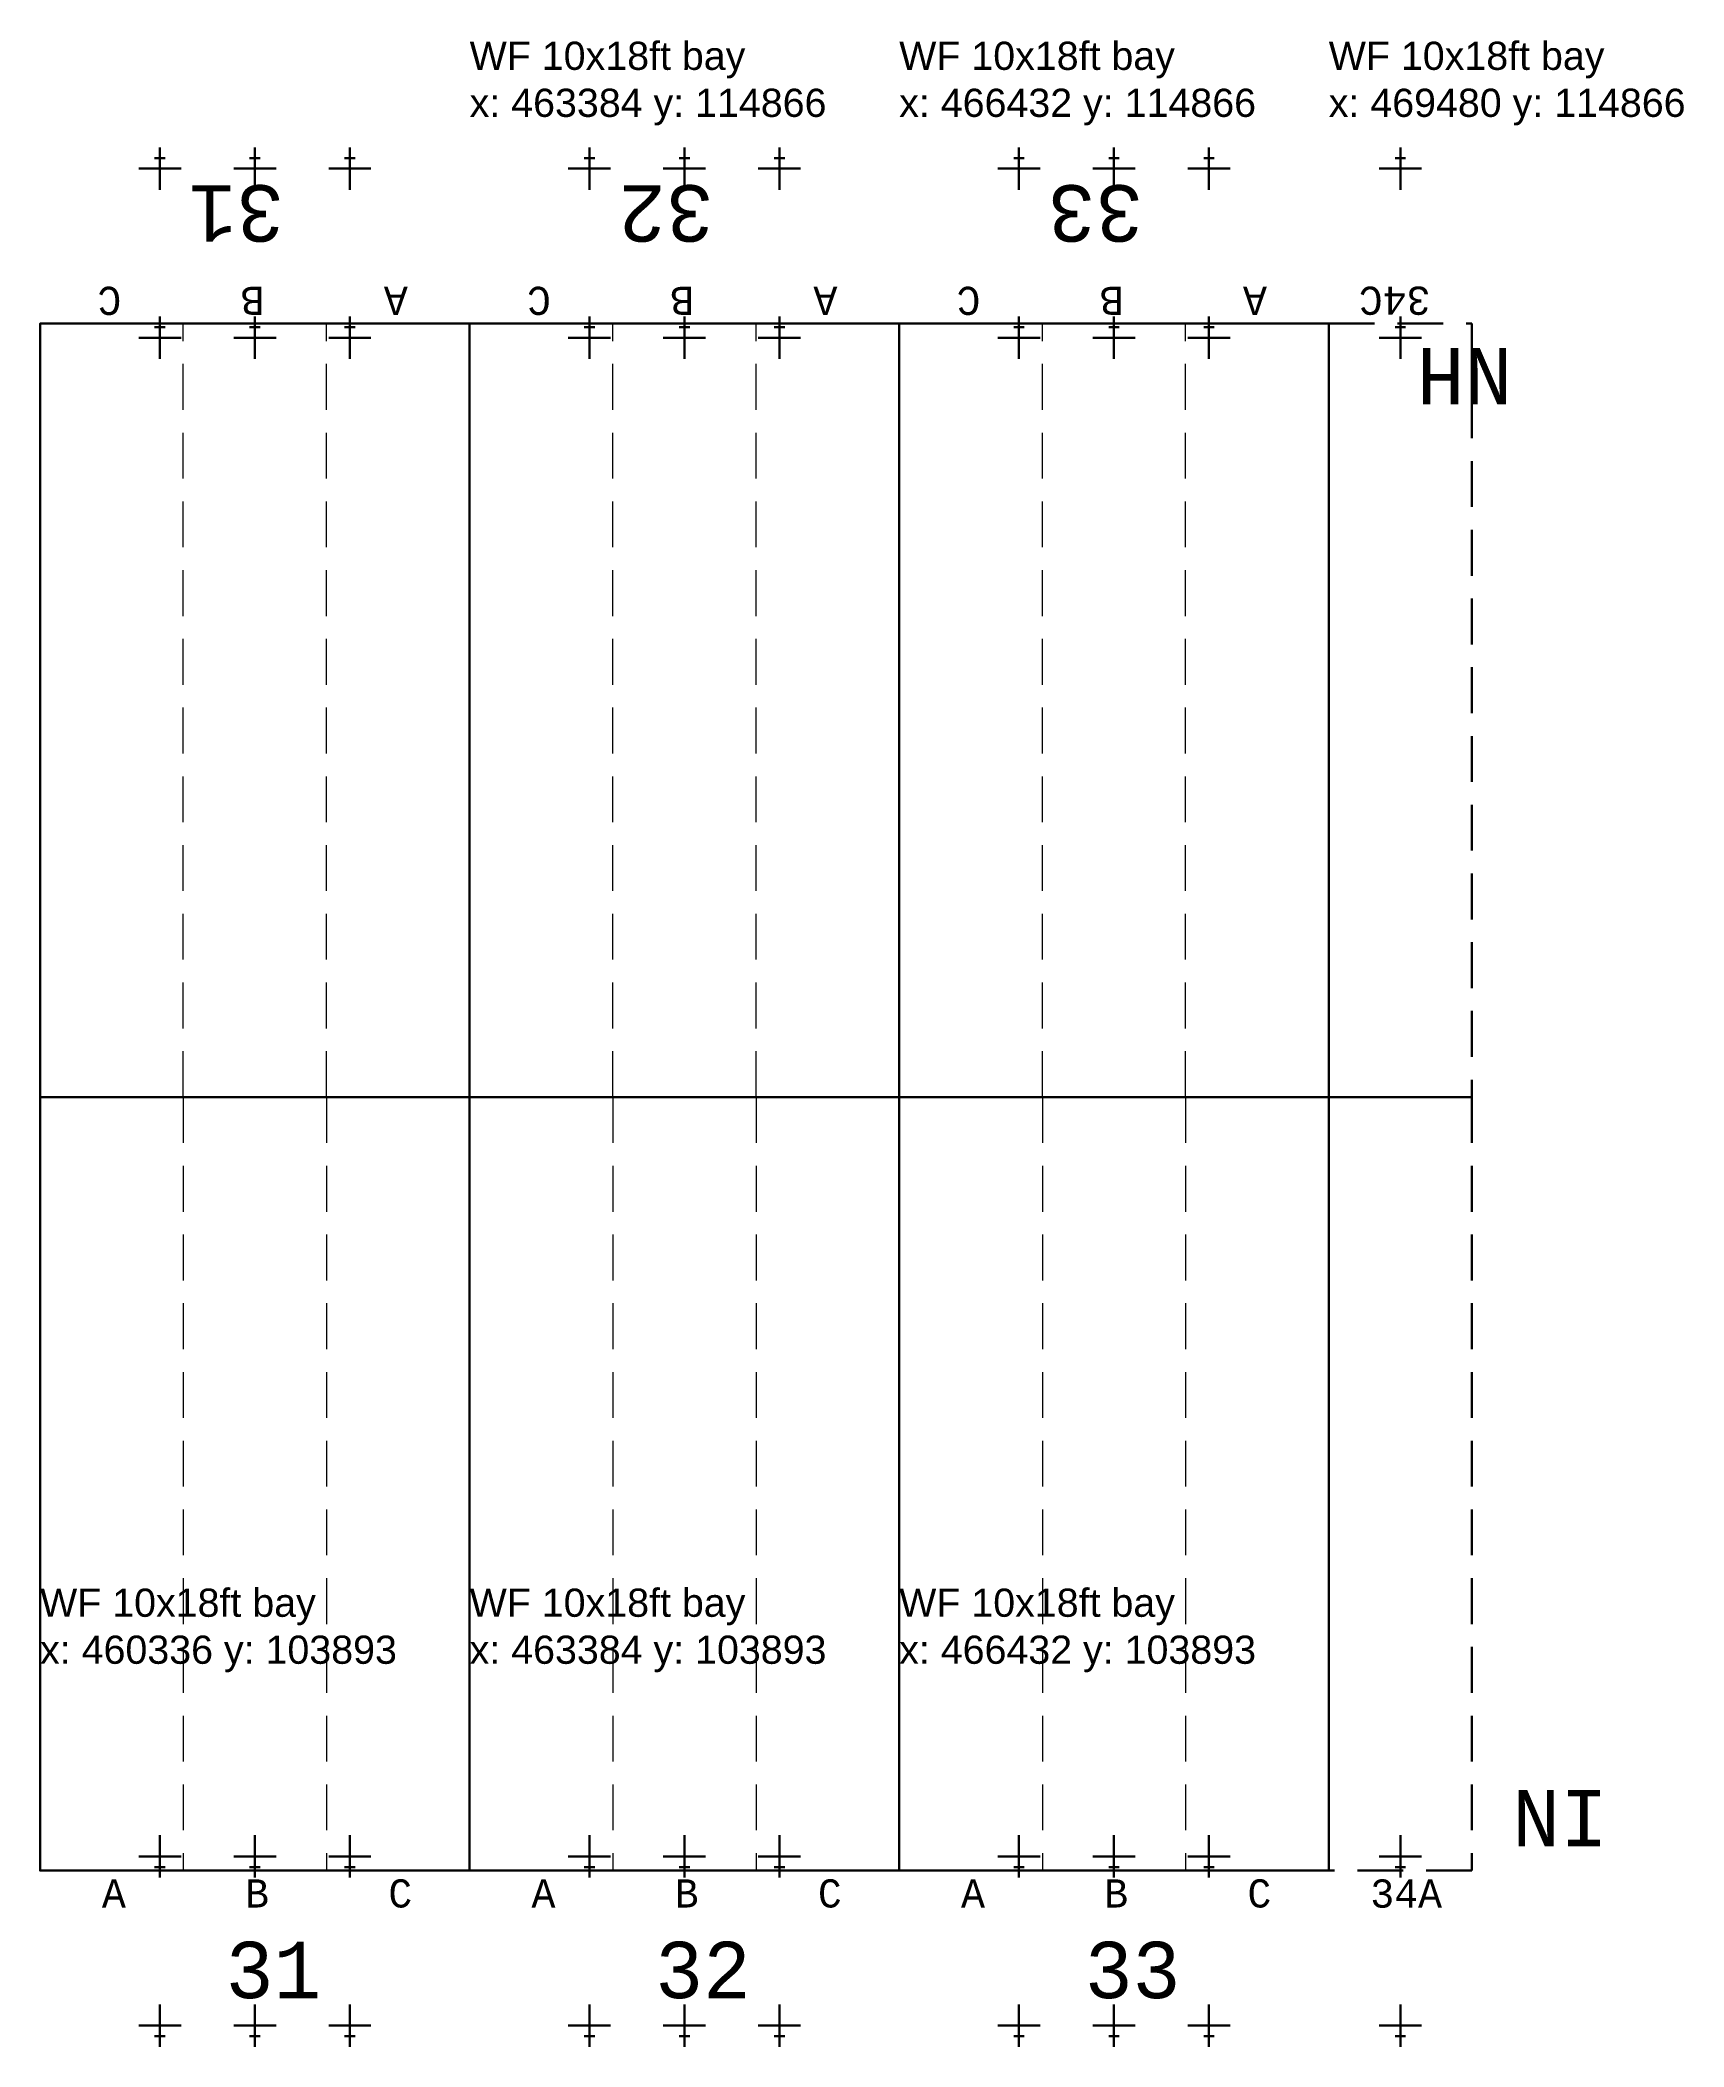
# Model space of a CAD drawing. Header units: millimetres. Extents: x 308165 to 657535, y 5096 to 173229.
# Drawn here: x 460336 to 472000, y 102644 to 116877 of the extents above; entities that cross this region are included whole.
import ezdxf

# ---------------------------------------------------------------- set-up
doc = ezdxf.new("R2010")
doc.units = ezdxf.units.MM
doc.linetypes.add('DASHED', pattern=[0.75, 0.5, -0.25])
doc.layers.add('Bin location transponder', color=250, linetype='Continuous')
doc.layers.add('WF_numbers', color=6, linetype='Continuous')
for name, color, linetype, lineweight in [('WF buffer', 1, 'DASHED', 30), ('WF transponder', 3, 'Continuous', 30), ('WF_bay', 5, 'Continuous', 30), ('WF_sketch_stock_areas', 30, 'Continuous', 30)]:
    doc.layers.add(name, color=color, linetype=linetype, lineweight=lineweight)
doc.styles.get("Standard").update_dxf_attribs({"font": 'arial.ttf'})
doc.styles.add('WF_txt', font='consola.ttf')

msp = doc.modelspace()

# ---------------------------------------------------------------- texts
at = {"char_height": 200, "attachment_point": 1}
for s, insert in [('WF 10x18ft bay\\Px: 463384 y: 114866', (463384, 116866)), ('WF 10x18ft bay\\Px: 466432 y: 114866', (466432, 116866)), ('WF 10x18ft bay\\Px: 469480 y: 114866', (469480, 116866)), ('WF 10x18ft bay\\Px: 460336 y: 103893', (460336, 105894)), ('WF 10x18ft bay\\Px: 463384 y: 103893', (463384, 105894)), ('WF 10x18ft bay\\Px: 466432 y: 103893', (466432, 105894))]:
    msp.add_mtext(s, dxfattribs=dict(at, insert=insert))
at = {"layer": 'WF_numbers', "linetype": 'DASHED', "attachment_point": 1, "style": 'WF_txt'}
for s, insert, char_height, rotation in [('31', (462068, 115448, -162219), 400, 180), ('32', (465116, 115448, -162219), 400, 180), ('33', (468164, 115448, -162219), 400, 180), ('34C', (470202, 114929, -162943), 200, 180), ('NH', (470782, 114294, -486658), 400, 180), ('34A', (469775, 103831, -162943), 200, 0)]:
    msp.add_mtext_dynamic_manual_height_columns(s, width=423.53, gutter_width=2118, heights=[0], dxfattribs=dict(at, insert=insert, char_height=char_height, rotation=rotation))
at = {"layer": 'WF_numbers', "linetype": 'DASHED', "char_height": 400, "attachment_point": 1, "style": 'WF_txt'}
for s, insert in [('NI', (470782, 104466, -486658)), ('31', (461653, 103389, -162219)), ('32', (464701, 103389, -162219)), ('33', (467749, 103389, -162219))]:
    msp.add_mtext_dynamic_manual_height_columns(s, width=423.53, gutter_width=2118, heights=[0], dxfattribs=dict(at, insert=insert))

# ---------------------------------------------------------------- blocks, each defined once
blk = doc.blocks.new('Bin location transponder')
at = {"layer": 'Bin location transponder', "color": 3, "lineweight": 30}
for p, q in [((0, 600), (0, -600)), ((-600, 0), (600, 0)), ((-150, 300), (150, 300))]:
    blk.add_line(p, q, dxfattribs=at)
blk = doc.blocks.new('WF 10x18ft bay')
at = {"layer": 'WF_bay', "linetype": 'DASHED', "lineweight": 5, "ltscale": 650}
for p, q in [((1016, 5486), (1016, 0)), ((2032, 5486), (2032, 0))]:
    blk.add_line(p, q, dxfattribs=at)
at = {"layer": 'WF_bay'}
blk.add_lwpolyline([(0, 5486), (3048, 5486), (3048, 0), (0, 0)], close=True, dxfattribs=at)
at = {"layer": 'WF transponder', "xscale": 0.25, "yscale": 0.25, "zscale": 0.25, "rotation": 180.0000000062352}
for p in [(850, 100), (1524, 100), (2198, 100), (850, -1100), (1524, -1100), (2198, -1100)]:
    blk.add_blockref('Bin location transponder', p, dxfattribs=at)
at = {"layer": 'WF_numbers', "linetype": 'DASHED', "char_height": 200, "attachment_point": 1, "rotation": 0, "style": 'WF_txt'}
for s, insert in [('A', (439, -62, -723)), ('B', (1455, -62, -723)), ('C', (2471, -62, -723))]:
    blk.add_mtext_dynamic_manual_height_columns(s, width=423.53, gutter_width=2118, heights=[0], dxfattribs=dict(at, insert=insert))
blk = doc.blocks.new('WF 40x216in buffer')
at = {"layer": 'WF buffer', "ltscale": 650}
blk.add_lwpolyline([(0, 5486), (1016, 5486), (1016, 0), (0, 0)], close=True, dxfattribs=at)
at = {"layer": 'WF transponder', "xscale": 0.25, "yscale": 0.25, "zscale": 0.25, "rotation": 180.0000000062352}
for p in [(508, 100), (508, -1100)]:
    blk.add_blockref('Bin location transponder', p, dxfattribs=at)

# ---------------------------------------------------------------- block references
at = {"layer": 'WF_sketch_stock_areas'}
for name, p, rotation in [('WF 10x18ft bay', (463384, 114866, -162219), 179.9999999999069), ('WF 10x18ft bay', (466432, 114866, -162219), 179.9999999999069), ('WF 10x18ft bay', (469480, 114866, -162219), 179.9999999999069), ('WF 40x216in buffer', (470496, 114866, -162219), 179.9999966309876)]:
    msp.add_blockref(name, p, dxfattribs=dict(at, rotation=rotation))
for name, p in [('WF 10x18ft bay', (460336, 103894, -162219)), ('WF 10x18ft bay', (463384, 103894, -162219)), ('WF 10x18ft bay', (466432, 103894, -162219)), ('WF 40x216in buffer', (469480, 103894, -162219))]:
    msp.add_blockref(name, p, dxfattribs=at)

msp.set_redraw_order([(e.dxf.handle, doc.entitydb.next_handle()) for e in msp.query("TEXT MTEXT ATTDEF DIMENSION ARC_DIMENSION")])  # texts and dimensions are drawn at this point

doc.saveas('drawing.dxf')
